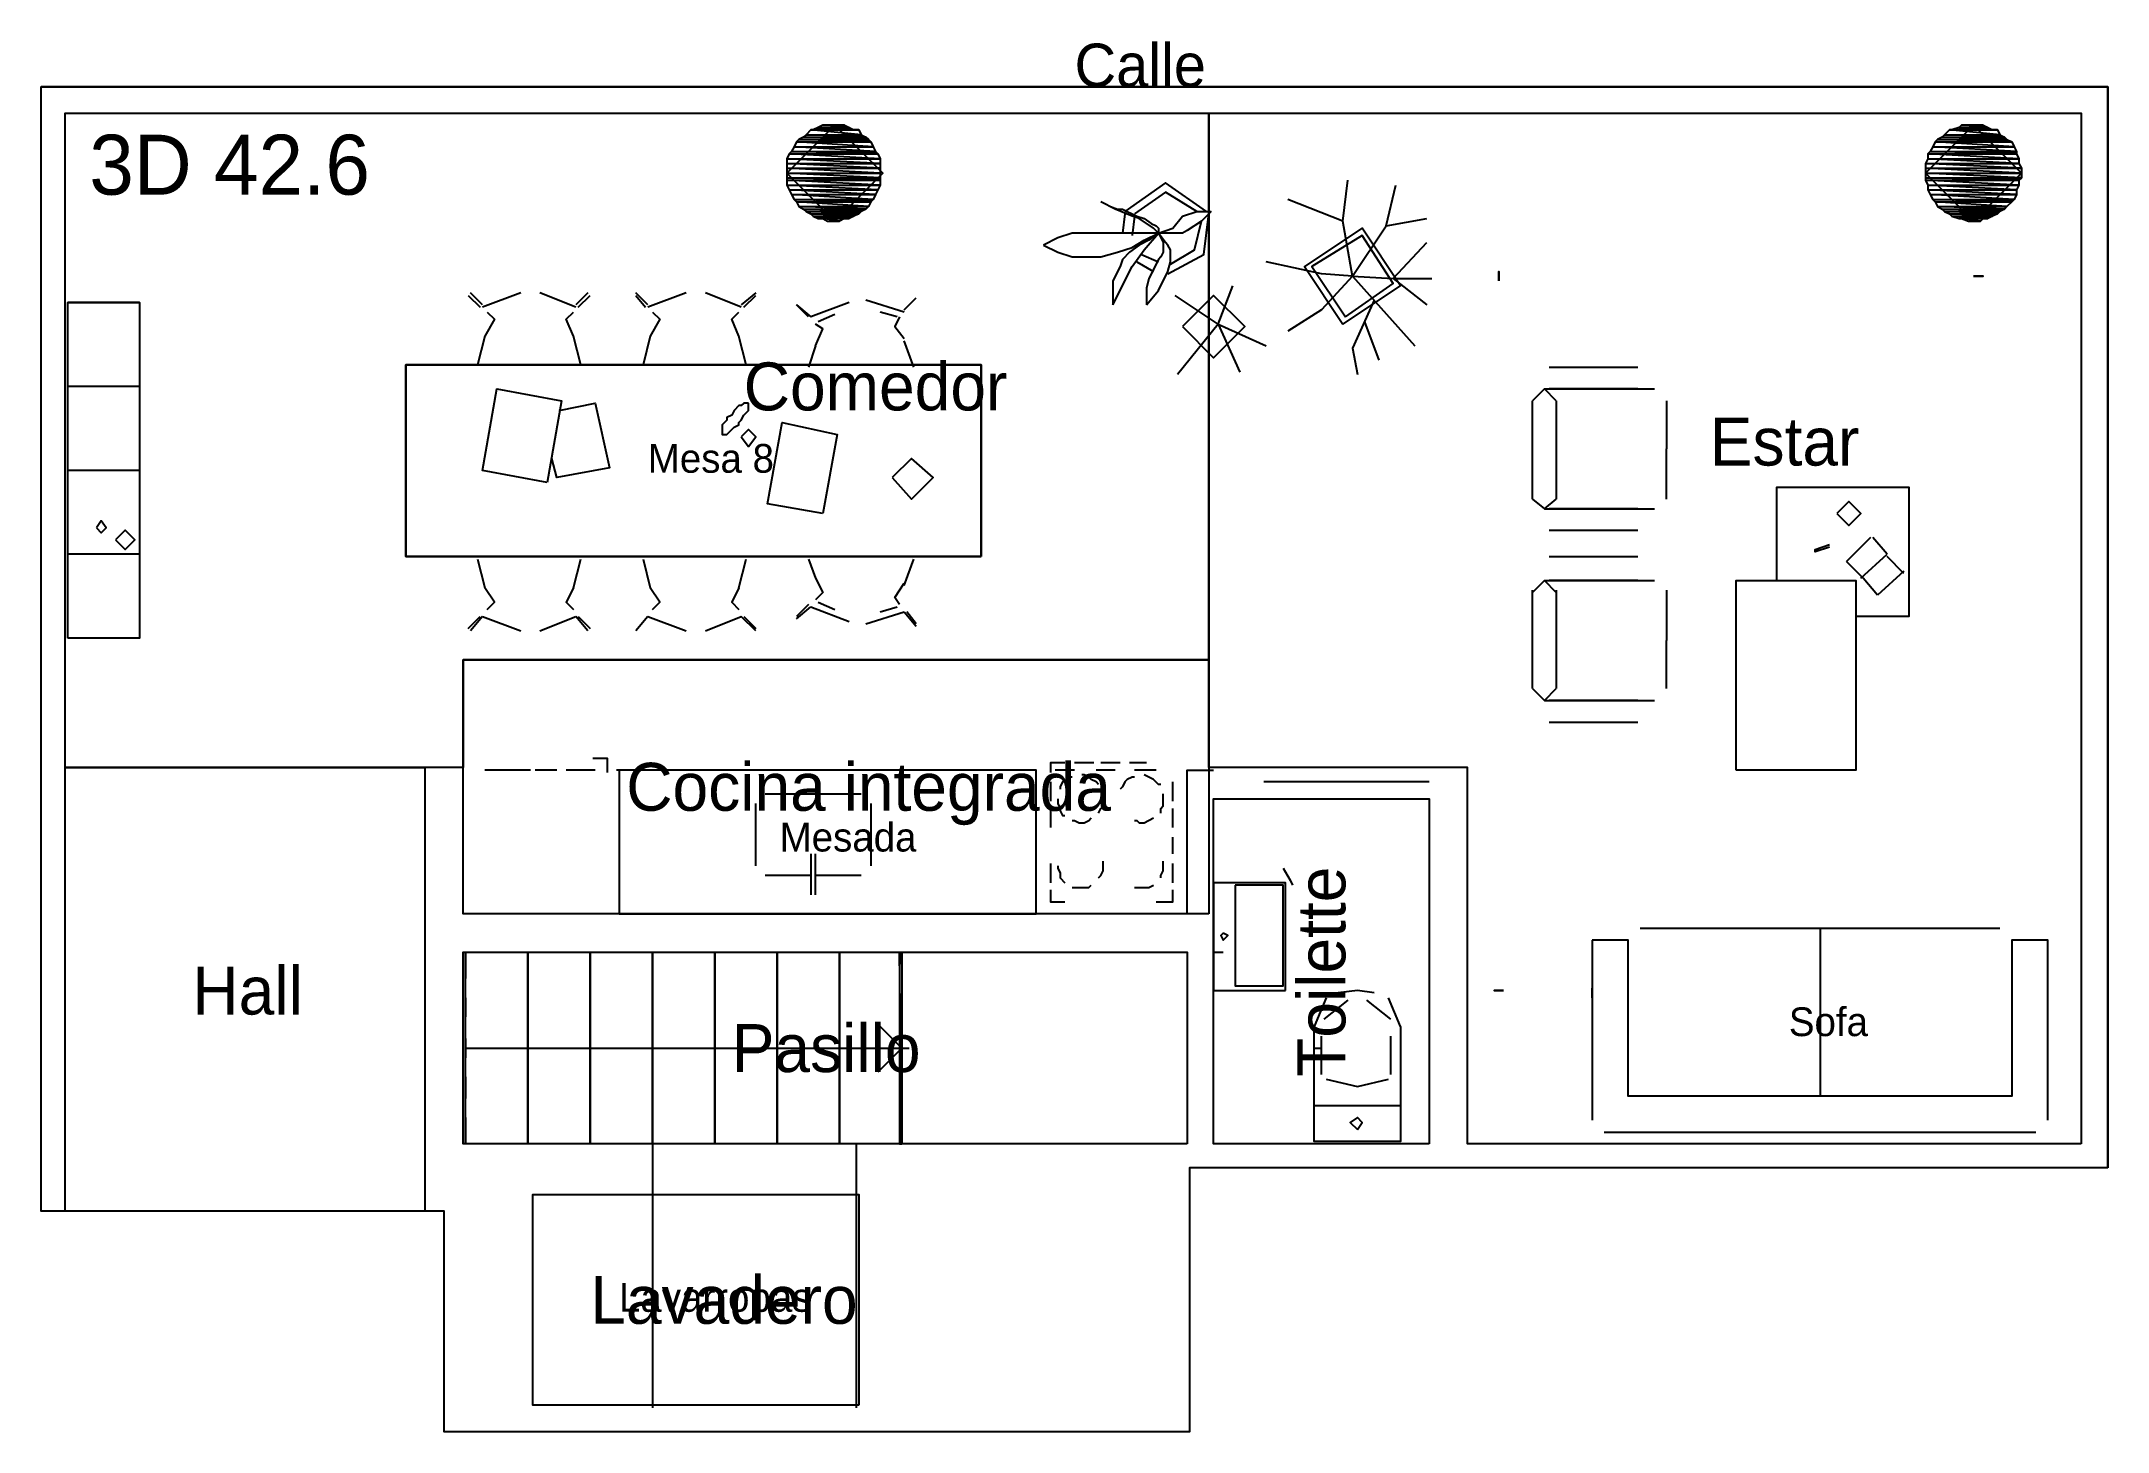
# Model space of a CAD drawing. Header units: metres. Extents: x 0 to 102, y 0 to 7.
# Drawn here: x 0 to 8.62, y 0 to 5.8 of the extents above; entities that cross this region are included whole.
import ezdxf

# ---------------------------------------------------------------- set-up
doc = ezdxf.new("R2010")
doc.units = ezdxf.units.M
for name, color, linetype in [('Trazo_Entrada', 1, 'Continuous'), ('Trazo_Equipamiento', 8, 'Continuous'), ('Trazo_Estancias', 3, 'Continuous'), ('Trazo_Fachada', 30, 'Continuous'), ('Trazo_Puertas', 1, 'Continuous'), ('Trazo_Unidad', 7, 'Continuous'), ('Trazo_Ventanas', 5, 'Continuous')]:
    doc.layers.add(name, color=color, linetype=linetype)

msp = doc.modelspace()

# ---------------------------------------------------------------- texts
at = {"layer": 'Trazo_Equipamiento', "color": 8}
for s, p in [('Mesa 8', (2.53, 4)), ('Mesada', (3.08, 2.42)), ('Sofa', (7.29, 1.65)), ('Lavarropas', (2.41, 0.5))]:
    msp.add_text(s, height=0.12, dxfattribs=at).set_placement(p)
at = {"layer": 'Trazo_Estancias', "color": 40}
msp.add_text('Comedor', height=0.2, dxfattribs=at).set_placement((2.93, 4.26))
at = {"layer": 'Trazo_Estancias', "color": 2}
msp.add_text('Estar', height=0.2, dxfattribs=at).set_placement((6.96, 4.03))
at = {"layer": 'Trazo_Estancias', "color": 30}
msp.add_text('Cocina integrada', height=0.2, dxfattribs=at).set_placement((2.44, 2.59))
at = {"layer": 'Trazo_Estancias', "color": 4}
msp.add_text('Toilette', height=0.2, rotation=90, dxfattribs=at).set_placement((5.44, 1.48))
at = {"layer": 'Trazo_Estancias', "color": 8}
for s, p in [('Hall', (0.63, 1.74)), ('Pasillo', (2.88, 1.5))]:
    msp.add_text(s, height=0.2, dxfattribs=at).set_placement(p)
at = {"layer": 'Trazo_Estancias', "color": 6}
msp.add_text('Lavadero', height=0.2, dxfattribs=at).set_placement((2.29, 0.45))
at = {"layer": 'Trazo_Fachada'}
msp.add_text('Calle', height=0.18, dxfattribs=at).set_placement((4.31, 5.61))
at = {"layer": 'Trazo_Unidad'}
msp.add_text('3D 42.6', height=0.25, dxfattribs=at).set_placement((0.2, 5.16))

# ---------------------------------------------------------------- linework, layer by layer
at = {"layer": 'Trazo_Entrada'}
msp.add_line((1.59, 0.92), (0.1, 0.92), dxfattribs=at)
at = {"layer": 'Trazo_Equipamiento', "color": 9}
for p, q in [((5.43, 5.05), (5.45, 5.22)), ((4.52, 5.08), (4.51, 5)), ((4.56, 5.07), (4.55, 4.99)), ((5.61, 5.03), (5.78, 5.06)), ((4.57, 4.88), (4.64, 4.84)), ((4.59, 4.91), (4.66, 4.88)), ((1.84, 4.7), (1.79, 4.75)), ((2, 4.75), (1.84, 4.69)), ((2.23, 4.69), (2.08, 4.75)), ((2.28, 4.75), (2.23, 4.7)), ((2.53, 4.7), (2.48, 4.75)), ((2.69, 4.75), (2.53, 4.69)), ((2.92, 4.69), (2.77, 4.75)), ((2.98, 4.75), (2.92, 4.7)), ((4.91, 4.62), (4.97, 4.78)), ((5.47, 4.82), (5.73, 4.53)), ((5.64, 4.81), (5.78, 4.7)), ((5.64, 4.81), (5.8, 4.81)), ((0.41, 4.71), (0.11, 4.71)), ((1.78, 4.74), (1.83, 4.69)), ((2.24, 4.69), (2.29, 4.74)), ((2.48, 4.74), (2.52, 4.69)), ((2.93, 4.69), (2.98, 4.74)), ((3.2, 4.65), (3.15, 4.7)), ((3.15, 4.7), (3.21, 4.65)), ((3.37, 4.71), (3.21, 4.65)), ((3.31, 4.66), (3.24, 4.63)), ((3.6, 4.67), (3.44, 4.72)), ((3.57, 4.65), (3.5, 4.67)), ((3.6, 4.68), (3.65, 4.73)), ((4.91, 4.62), (4.73, 4.74)), ((1.85, 4.57), (1.82, 4.45)), ((2.25, 4.45), (2.22, 4.57)), ((2.54, 4.57), (2.51, 4.45)), ((2.94, 4.45), (2.91, 4.57)), ((4.91, 4.62), (4.74, 4.41)), ((4.91, 4.62), (5, 4.42)), ((4.91, 4.62), (5.11, 4.53)), ((5.52, 4.63), (5.58, 4.47)), ((3.23, 4.53), (3.2, 4.44)), ((3.64, 4.44), (3.6, 4.55)), ((1.52, 3.65), (1.52, 4.45)), ((1.52, 4.45), (3.92, 4.45)), ((3.92, 4.45), (3.92, 3.65)), ((6.29, 4.44), (6.66, 4.44)), ((0.41, 4.36), (0.11, 4.36)), ((6.27, 4.35), (6.73, 4.35)), ((6.66, 4.35), (6.29, 4.35)), ((6.78, 4.3), (6.78, 4.1)), ((6.78, 3.89), (6.78, 4.1)), ((0.41, 4.01), (0.11, 4.01)), ((6.27, 3.85), (6.73, 3.85)), ((6.66, 3.85), (6.29, 3.85)), ((6.29, 3.76), (6.66, 3.76)), ((7.63, 3.73), (7.53, 3.63)), ((7.7, 3.66), (7.64, 3.73)), ((0.41, 3.66), (0.11, 3.66)), ((3.92, 3.65), (1.52, 3.65)), ((1.82, 3.64), (1.85, 3.52)), ((2.22, 3.52), (2.25, 3.64)), ((2.51, 3.64), (2.54, 3.52)), ((2.91, 3.52), (2.94, 3.64)), ((3.2, 3.64), (3.23, 3.56)), ((3.6, 3.53), (3.64, 3.64)), ((6.29, 3.65), (6.66, 3.65)), ((7.6, 3.56), (7.53, 3.63)), ((7.59, 3.56), (7.7, 3.66)), ((7.59, 3.56), (7.7, 3.66)), ((7.77, 3.58), (7.7, 3.65)), ((6.27, 3.55), (6.73, 3.55)), ((6.66, 3.55), (6.29, 3.55)), ((7.66, 3.49), (7.6, 3.56)), ((7.77, 3.59), (7.66, 3.49)), ((3.2, 3.45), (3.15, 3.4)), ((3.24, 3.46), (3.31, 3.43)), ((6.78, 3.51), (6.78, 3.3)), ((1.78, 3.35), (1.83, 3.4)), ((1.84, 3.4), (1.79, 3.34)), ((1.84, 3.4), (2, 3.34)), ((2.08, 3.34), (2.23, 3.4)), ((2.28, 3.34), (2.23, 3.4)), ((2.24, 3.4), (2.29, 3.35)), ((2.53, 3.4), (2.48, 3.34)), ((2.53, 3.4), (2.69, 3.34)), ((2.77, 3.34), (2.92, 3.4)), ((2.98, 3.34), (2.92, 3.4)), ((2.93, 3.4), (2.98, 3.35)), ((3.15, 3.39), (3.21, 3.44)), ((3.21, 3.44), (3.37, 3.38)), ((3.44, 3.37), (3.6, 3.42)), ((3.5, 3.42), (3.57, 3.44)), ((3.6, 3.42), (3.65, 3.36)), ((3.65, 3.37), (3.61, 3.42)), ((0.41, 3.31), (0.11, 3.31)), ((6.78, 3.1), (6.78, 3.3)), ((6.27, 3.05), (6.73, 3.05)), ((6.66, 3.05), (6.29, 3.05)), ((6.29, 2.96), (6.66, 2.96)), ((6.67, 2.1), (8.17, 2.1)), ((7.42, 2.1), (7.42, 1.4)), ((6.47, 2.05), (6.47, 1.3)), ((6.52, 1.25), (8.32, 1.25))]:
    msp.add_line(p, q, dxfattribs=at)
at = {"layer": 'Trazo_Equipamiento', "color": 8}
for p, q in [((1.93, 2.76), (1.85, 2.76)), ((1.98, 2.76), (1.9, 2.76)), ((2.04, 2.76), (1.97, 2.76)), ((2.15, 2.76), (2.06, 2.76)), ((2.15, 2.76), (2.08, 2.76)), ((2.27, 2.76), (2.19, 2.76)), ((2.31, 2.76), (2.23, 2.76)), ((2.48, 2.76), (2.4, 2.76)), ((2.65, 2.76), (2.56, 2.76)), ((2.81, 2.76), (2.73, 2.76)), ((2.98, 2.76), (2.9, 2.76)), ((3.15, 2.76), (3.06, 2.76)), ((3.31, 2.76), (3.23, 2.76)), ((3.48, 2.76), (3.4, 2.76)), ((3.65, 2.76), (3.56, 2.76)), ((3.81, 2.76), (3.73, 2.76)), ((3.98, 2.76), (3.9, 2.76)), ((4.15, 2.76), (4.06, 2.76)), ((4.31, 2.76), (4.23, 2.76)), ((4.39, 2.79), (4.31, 2.79)), ((4.48, 2.76), (4.4, 2.76)), ((4.5, 2.79), (4.42, 2.79)), ((4.61, 2.79), (4.54, 2.79)), ((4.65, 2.76), (4.56, 2.76)), ((4.21, 2.71), (4.21, 2.63)), ((4.21, 2.71), (4.21, 2.63)), ((4.72, 2.63), (4.72, 2.71)), ((2.98, 2.36), (2.98, 2.62)), ((3.02, 2.66), (3.42, 2.66)), ((3.46, 2.62), (3.46, 2.36)), ((4.21, 2.6), (4.21, 2.52)), ((4.21, 2.6), (4.21, 2.52)), ((4.72, 2.52), (4.72, 2.6)), ((4.72, 2.41), (4.72, 2.48)), ((3.21, 2.41), (3.21, 2.24)), ((3.23, 2.24), (3.23, 2.41)), ((4.21, 2.37), (4.21, 2.29)), ((4.21, 2.37), (4.21, 2.29)), ((4.72, 2.29), (4.72, 2.37)), ((3.21, 2.32), (3.02, 2.32)), ((3.42, 2.32), (3.23, 2.32)), ((1.77, 2), (1.77, 1.89)), ((5.49, 1.84), (5.41, 1.83)), ((5.56, 1.83), (5.49, 1.84)), ((1.77, 1.81), (1.77, 1.73)), ((5.36, 1.81), (5.31, 1.69)), ((5.45, 1.8), (5.35, 1.72)), ((5.63, 1.72), (5.53, 1.8)), ((5.67, 1.69), (5.62, 1.81)), ((1.77, 1.64), (1.77, 1.56)), ((5.34, 1.49), (5.34, 1.65)), ((5.63, 1.49), (5.63, 1.65)), ((1.77, 1.48), (1.77, 1.39)), ((5.36, 1.47), (5.49, 1.44)), ((5.49, 1.44), (5.62, 1.47)), ((1.77, 1.31), (1.77, 1.2)), ((5.31, 1.36), (5.67, 1.36)), ((2.55, 1.2), (2.55, 0.1)), ((3.4, 0.1), (3.4, 1.2))]:
    msp.add_line(p, q, dxfattribs=at)
for points in [[(3.11, 5.25), (3.31, 5.05), (3.51, 5.25), (3.31, 5.45)], [(3.11, 5.25), (3.31, 5.05), (3.51, 5.25), (3.31, 5.45)], [(3.22, 5.43), (3.39, 5.43), (3.24, 5.44)], [(3.22, 5.43), (3.39, 5.43), (3.24, 5.44)], [(3.24, 5.44), (3.37, 5.44), (3.26, 5.45)], [(3.24, 5.44), (3.37, 5.44), (3.26, 5.45)], [(3.39, 5.43), (3.24, 5.44), (3.37, 5.44)], [(3.39, 5.43), (3.24, 5.44), (3.37, 5.44)], [(3.37, 5.44), (3.26, 5.45), (3.35, 5.45)], [(3.26, 5.45), (3.35, 5.45), (3.28, 5.45)], [(3.37, 5.44), (3.26, 5.45), (3.35, 5.45)], [(3.26, 5.45), (3.35, 5.45), (3.28, 5.45)], [(3.35, 5.45), (3.28, 5.45), (3.33, 5.45)], [(3.35, 5.45), (3.28, 5.45), (3.33, 5.45)], [(7.86, 5.25), (8.06, 5.05), (8.26, 5.25), (8.06, 5.45)], [(7.86, 5.25), (8.06, 5.05), (8.26, 5.25), (8.06, 5.45)], [(7.97, 5.43), (8.14, 5.43), (8, 5.44)], [(7.97, 5.43), (8.14, 5.43), (8, 5.44)], [(8, 5.44), (8.12, 5.44), (8.01, 5.45)], [(8, 5.44), (8.12, 5.44), (8.01, 5.45)], [(8.14, 5.43), (8, 5.44), (8.12, 5.44)], [(8.14, 5.43), (8, 5.44), (8.12, 5.44)], [(8.12, 5.44), (8.01, 5.45), (8.1, 5.45)], [(8.01, 5.45), (8.1, 5.45), (8.04, 5.45)], [(8.12, 5.44), (8.01, 5.45), (8.1, 5.45)], [(8.01, 5.45), (8.1, 5.45), (8.04, 5.45)], [(8.1, 5.45), (8.04, 5.45), (8.09, 5.45)], [(8.1, 5.45), (8.04, 5.45), (8.09, 5.45)], [(3.13, 5.34), (3.48, 5.34), (3.14, 5.36)], [(3.13, 5.34), (3.48, 5.34), (3.14, 5.36)], [(3.14, 5.36), (3.47, 5.36), (3.15, 5.38)], [(3.14, 5.36), (3.47, 5.36), (3.15, 5.38)], [(3.48, 5.34), (3.14, 5.36), (3.47, 5.36)], [(3.48, 5.34), (3.14, 5.36), (3.47, 5.36)], [(3.15, 5.38), (3.46, 5.38), (3.16, 5.39)], [(3.15, 5.38), (3.46, 5.38), (3.16, 5.39)], [(3.47, 5.36), (3.15, 5.38), (3.46, 5.38)], [(3.47, 5.36), (3.15, 5.38), (3.46, 5.38)], [(3.16, 5.39), (3.45, 5.39), (3.18, 5.4)], [(3.16, 5.39), (3.45, 5.39), (3.18, 5.4)], [(3.46, 5.38), (3.16, 5.39), (3.45, 5.39)], [(3.46, 5.38), (3.16, 5.39), (3.45, 5.39)], [(3.18, 5.4), (3.44, 5.4), (3.19, 5.41)], [(3.18, 5.4), (3.44, 5.4), (3.19, 5.41)], [(3.45, 5.39), (3.18, 5.4), (3.44, 5.4)], [(3.45, 5.39), (3.18, 5.4), (3.44, 5.4)], [(3.19, 5.41), (3.42, 5.41), (3.21, 5.43)], [(3.19, 5.41), (3.42, 5.41), (3.21, 5.43)], [(3.44, 5.4), (3.19, 5.41), (3.42, 5.41)], [(3.44, 5.4), (3.19, 5.41), (3.42, 5.41)], [(3.42, 5.41), (3.21, 5.43), (3.41, 5.43)], [(3.21, 5.43), (3.41, 5.43), (3.22, 5.43)], [(3.42, 5.41), (3.21, 5.43), (3.41, 5.43)], [(3.21, 5.43), (3.41, 5.43), (3.22, 5.43)], [(3.41, 5.43), (3.22, 5.43), (3.39, 5.43)], [(3.41, 5.43), (3.22, 5.43), (3.39, 5.43)], [(7.88, 5.34), (8.24, 5.34), (7.89, 5.36)], [(7.88, 5.34), (8.24, 5.34), (7.89, 5.36)], [(7.89, 5.36), (8.23, 5.36), (7.9, 5.38)], [(7.89, 5.36), (8.23, 5.36), (7.9, 5.38)], [(8.24, 5.34), (7.89, 5.36), (8.23, 5.36)], [(8.24, 5.34), (7.89, 5.36), (8.23, 5.36)], [(7.9, 5.38), (8.22, 5.38), (7.91, 5.39)], [(7.9, 5.38), (8.22, 5.38), (7.91, 5.39)], [(8.23, 5.36), (7.9, 5.38), (8.22, 5.38)], [(8.23, 5.36), (7.9, 5.38), (8.22, 5.38)], [(7.91, 5.39), (8.2, 5.39), (7.93, 5.4)], [(7.91, 5.39), (8.2, 5.39), (7.93, 5.4)], [(8.22, 5.38), (7.91, 5.39), (8.2, 5.39)], [(8.22, 5.38), (7.91, 5.39), (8.2, 5.39)], [(7.93, 5.4), (8.19, 5.4), (7.94, 5.41)], [(7.93, 5.4), (8.19, 5.4), (7.94, 5.41)], [(8.2, 5.39), (7.93, 5.4), (8.19, 5.4)], [(8.2, 5.39), (7.93, 5.4), (8.19, 5.4)], [(7.94, 5.41), (8.17, 5.41), (7.96, 5.43)], [(7.94, 5.41), (8.17, 5.41), (7.96, 5.43)], [(8.19, 5.4), (7.94, 5.41), (8.17, 5.41)], [(8.19, 5.4), (7.94, 5.41), (8.17, 5.41)], [(8.17, 5.41), (7.96, 5.43), (8.16, 5.43)], [(7.96, 5.43), (8.16, 5.43), (7.97, 5.43)], [(8.17, 5.41), (7.96, 5.43), (8.16, 5.43)], [(7.96, 5.43), (8.16, 5.43), (7.97, 5.43)], [(8.16, 5.43), (7.97, 5.43), (8.14, 5.43)], [(8.16, 5.43), (7.97, 5.43), (8.14, 5.43)], [(3.11, 5.31), (3.5, 5.31), (3.12, 5.33)], [(3.11, 5.31), (3.5, 5.31), (3.12, 5.33)], [(3.11, 5.29), (3.5, 5.29), (3.11, 5.31)], [(3.5, 5.29), (3.11, 5.31), (3.5, 5.31)], [(3.11, 5.29), (3.5, 5.29), (3.11, 5.31)], [(3.5, 5.29), (3.11, 5.31), (3.5, 5.31)], [(3.11, 5.27), (3.5, 5.27), (3.11, 5.29)], [(3.5, 5.27), (3.11, 5.29), (3.5, 5.29)], [(3.11, 5.27), (3.5, 5.27), (3.11, 5.29)], [(3.5, 5.27), (3.11, 5.29), (3.5, 5.29)], [(3.11, 5.25), (3.5, 5.25), (3.11, 5.27)], [(3.5, 5.25), (3.11, 5.27), (3.5, 5.27)], [(3.11, 5.25), (3.5, 5.25), (3.11, 5.27)], [(3.5, 5.25), (3.11, 5.27), (3.5, 5.27)], [(3.12, 5.33), (3.49, 5.33), (3.13, 5.34)], [(3.12, 5.33), (3.49, 5.33), (3.13, 5.34)], [(3.5, 5.31), (3.12, 5.33), (3.49, 5.33)], [(3.5, 5.31), (3.12, 5.33), (3.49, 5.33)], [(3.49, 5.33), (3.13, 5.34), (3.48, 5.34)], [(3.49, 5.33), (3.13, 5.34), (3.48, 5.34)], [(7.86, 5.29), (8.25, 5.29), (7.87, 5.31)], [(7.86, 5.29), (8.25, 5.29), (7.87, 5.31)], [(7.86, 5.27), (8.26, 5.27), (7.86, 5.29)], [(8.26, 5.27), (7.86, 5.29), (8.25, 5.29)], [(7.86, 5.27), (8.26, 5.27), (7.86, 5.29)], [(8.26, 5.27), (7.86, 5.29), (8.25, 5.29)], [(7.86, 5.25), (8.26, 5.25), (7.86, 5.27)], [(8.26, 5.25), (7.86, 5.27), (8.26, 5.27)], [(7.86, 5.25), (8.26, 5.25), (7.86, 5.27)], [(8.26, 5.25), (7.86, 5.27), (8.26, 5.27)], [(7.87, 5.33), (8.24, 5.33), (7.88, 5.34)], [(7.87, 5.33), (8.24, 5.33), (7.88, 5.34)], [(7.87, 5.31), (8.25, 5.31), (7.87, 5.33)], [(8.25, 5.31), (7.87, 5.33), (8.24, 5.33)], [(7.87, 5.31), (8.25, 5.31), (7.87, 5.33)], [(8.25, 5.31), (7.87, 5.33), (8.24, 5.33)], [(8.25, 5.29), (7.87, 5.31), (8.25, 5.31)], [(8.25, 5.29), (7.87, 5.31), (8.25, 5.31)], [(8.24, 5.33), (7.88, 5.34), (8.24, 5.34)], [(8.24, 5.33), (7.88, 5.34), (8.24, 5.34)], [(3.11, 5.23), (3.5, 5.23), (3.11, 5.25)], [(3.5, 5.23), (3.11, 5.25), (3.5, 5.25)], [(3.11, 5.23), (3.5, 5.23), (3.11, 5.25)], [(3.5, 5.23), (3.11, 5.25), (3.5, 5.25)], [(3.11, 5.22), (3.5, 5.22), (3.11, 5.23)], [(3.5, 5.22), (3.11, 5.23), (3.5, 5.23)], [(3.11, 5.22), (3.5, 5.22), (3.11, 5.23)], [(3.5, 5.22), (3.11, 5.23), (3.5, 5.23)], [(3.11, 5.2), (3.5, 5.2), (3.11, 5.22)], [(3.5, 5.2), (3.11, 5.22), (3.5, 5.22)], [(3.11, 5.2), (3.5, 5.2), (3.11, 5.22)], [(3.5, 5.2), (3.11, 5.22), (3.5, 5.22)], [(3.12, 5.18), (3.49, 5.18), (3.11, 5.2)], [(3.49, 5.18), (3.11, 5.2), (3.5, 5.2)], [(3.12, 5.18), (3.49, 5.18), (3.11, 5.2)], [(3.49, 5.18), (3.11, 5.2), (3.5, 5.2)], [(3.13, 5.16), (3.48, 5.16), (3.12, 5.18)], [(3.48, 5.16), (3.12, 5.18), (3.49, 5.18)], [(3.13, 5.16), (3.48, 5.16), (3.12, 5.18)], [(3.48, 5.16), (3.12, 5.18), (3.49, 5.18)], [(7.86, 5.23), (8.26, 5.23), (7.86, 5.25)], [(8.26, 5.23), (7.86, 5.25), (8.26, 5.25)], [(7.86, 5.23), (8.26, 5.23), (7.86, 5.25)], [(8.26, 5.23), (7.86, 5.25), (8.26, 5.25)], [(7.86, 5.22), (8.25, 5.22), (7.86, 5.23)], [(8.25, 5.22), (7.86, 5.23), (8.26, 5.23)], [(7.86, 5.22), (8.25, 5.22), (7.86, 5.23)], [(8.25, 5.22), (7.86, 5.23), (8.26, 5.23)], [(7.87, 5.2), (8.25, 5.2), (7.86, 5.22)], [(8.25, 5.2), (7.86, 5.22), (8.25, 5.22)], [(7.87, 5.2), (8.25, 5.2), (7.86, 5.22)], [(8.25, 5.2), (7.86, 5.22), (8.25, 5.22)], [(7.87, 5.18), (8.24, 5.18), (7.87, 5.2)], [(8.24, 5.18), (7.87, 5.2), (8.25, 5.2)], [(7.87, 5.18), (8.24, 5.18), (7.87, 5.2)], [(8.24, 5.18), (7.87, 5.2), (8.25, 5.2)], [(7.88, 5.16), (8.24, 5.16), (7.87, 5.18)], [(8.24, 5.16), (7.87, 5.18), (8.24, 5.18)], [(7.88, 5.16), (8.24, 5.16), (7.87, 5.18)], [(8.24, 5.16), (7.87, 5.18), (8.24, 5.18)], [(3.14, 5.14), (3.47, 5.14), (3.13, 5.16)], [(3.47, 5.14), (3.13, 5.16), (3.48, 5.16)], [(3.14, 5.14), (3.47, 5.14), (3.13, 5.16)], [(3.47, 5.14), (3.13, 5.16), (3.48, 5.16)], [(3.15, 5.13), (3.46, 5.13), (3.14, 5.14)], [(3.46, 5.13), (3.14, 5.14), (3.47, 5.14)], [(3.15, 5.13), (3.46, 5.13), (3.14, 5.14)], [(3.46, 5.13), (3.14, 5.14), (3.47, 5.14)], [(3.16, 5.11), (3.45, 5.11), (3.15, 5.13)], [(3.45, 5.11), (3.15, 5.13), (3.46, 5.13)], [(3.16, 5.11), (3.45, 5.11), (3.15, 5.13)], [(3.45, 5.11), (3.15, 5.13), (3.46, 5.13)], [(3.18, 5.1), (3.44, 5.1), (3.16, 5.11)], [(3.44, 5.1), (3.16, 5.11), (3.45, 5.11)], [(3.18, 5.1), (3.44, 5.1), (3.16, 5.11)], [(3.44, 5.1), (3.16, 5.11), (3.45, 5.11)], [(3.19, 5.09), (3.42, 5.09), (3.18, 5.1)], [(3.42, 5.09), (3.18, 5.1), (3.44, 5.1)], [(3.19, 5.09), (3.42, 5.09), (3.18, 5.1)], [(3.42, 5.09), (3.18, 5.1), (3.44, 5.1)], [(3.21, 5.08), (3.41, 5.08), (3.19, 5.09)], [(3.41, 5.08), (3.19, 5.09), (3.42, 5.09)], [(3.21, 5.08), (3.41, 5.08), (3.19, 5.09)], [(3.41, 5.08), (3.19, 5.09), (3.42, 5.09)], [(7.89, 5.14), (8.23, 5.14), (7.88, 5.16)], [(8.23, 5.14), (7.88, 5.16), (8.24, 5.16)], [(7.89, 5.14), (8.23, 5.14), (7.88, 5.16)], [(8.23, 5.14), (7.88, 5.16), (8.24, 5.16)], [(7.9, 5.13), (8.22, 5.13), (7.89, 5.14)], [(8.22, 5.13), (7.89, 5.14), (8.23, 5.14)], [(7.9, 5.13), (8.22, 5.13), (7.89, 5.14)], [(8.22, 5.13), (7.89, 5.14), (8.23, 5.14)], [(7.91, 5.11), (8.2, 5.11), (7.9, 5.13)], [(8.2, 5.11), (7.9, 5.13), (8.22, 5.13)], [(7.91, 5.11), (8.2, 5.11), (7.9, 5.13)], [(8.2, 5.11), (7.9, 5.13), (8.22, 5.13)], [(7.93, 5.1), (8.19, 5.1), (7.91, 5.11)], [(8.19, 5.1), (7.91, 5.11), (8.2, 5.11)], [(7.93, 5.1), (8.19, 5.1), (7.91, 5.11)], [(8.19, 5.1), (7.91, 5.11), (8.2, 5.11)], [(7.94, 5.09), (8.17, 5.09), (7.93, 5.1)], [(8.17, 5.09), (7.93, 5.1), (8.19, 5.1)], [(7.94, 5.09), (8.17, 5.09), (7.93, 5.1)], [(8.17, 5.09), (7.93, 5.1), (8.19, 5.1)], [(7.96, 5.08), (8.16, 5.08), (7.94, 5.09)], [(8.16, 5.08), (7.94, 5.09), (8.17, 5.09)], [(7.96, 5.08), (8.16, 5.08), (7.94, 5.09)], [(8.16, 5.08), (7.94, 5.09), (8.17, 5.09)], [(3.22, 5.07), (3.39, 5.07), (3.21, 5.08)], [(3.39, 5.07), (3.21, 5.08), (3.41, 5.08)], [(3.22, 5.07), (3.39, 5.07), (3.21, 5.08)], [(3.39, 5.07), (3.21, 5.08), (3.41, 5.08)], [(3.24, 5.06), (3.37, 5.06), (3.22, 5.07)], [(3.37, 5.06), (3.22, 5.07), (3.39, 5.07)], [(3.24, 5.06), (3.37, 5.06), (3.22, 5.07)], [(3.37, 5.06), (3.22, 5.07), (3.39, 5.07)], [(3.26, 5.06), (3.35, 5.06), (3.24, 5.06)], [(3.35, 5.06), (3.24, 5.06), (3.37, 5.06)], [(3.26, 5.06), (3.35, 5.06), (3.24, 5.06)], [(3.35, 5.06), (3.24, 5.06), (3.37, 5.06)], [(3.28, 5.05), (3.33, 5.05), (3.26, 5.06)], [(3.33, 5.05), (3.26, 5.06), (3.35, 5.06)], [(3.28, 5.05), (3.33, 5.05), (3.26, 5.06)], [(3.33, 5.05), (3.26, 5.06), (3.35, 5.06)], [(7.97, 5.07), (8.14, 5.07), (7.96, 5.08)], [(8.14, 5.07), (7.96, 5.08), (8.16, 5.08)], [(7.97, 5.07), (8.14, 5.07), (7.96, 5.08)], [(8.14, 5.07), (7.96, 5.08), (8.16, 5.08)], [(8, 5.06), (8.12, 5.06), (7.97, 5.07)], [(8.12, 5.06), (7.97, 5.07), (8.14, 5.07)], [(8, 5.06), (8.12, 5.06), (7.97, 5.07)], [(8.12, 5.06), (7.97, 5.07), (8.14, 5.07)], [(8.01, 5.06), (8.1, 5.06), (8, 5.06)], [(8.1, 5.06), (8, 5.06), (8.12, 5.06)], [(8.01, 5.06), (8.1, 5.06), (8, 5.06)], [(8.1, 5.06), (8, 5.06), (8.12, 5.06)], [(8.04, 5.05), (8.09, 5.05), (8.01, 5.06)], [(8.09, 5.05), (8.01, 5.06), (8.1, 5.06)], [(8.04, 5.05), (8.09, 5.05), (8.01, 5.06)], [(8.09, 5.05), (8.01, 5.06), (8.1, 5.06)], [(2.41, 2.76), (2.41, 2.16), (4.15, 2.16), (4.15, 2.76)], [(5.19, 1.84), (5.19, 2.29), (4.89, 2.29), (4.89, 1.84)], [(4.98, 2.28), (4.98, 1.86), (5.18, 1.86), (5.18, 2.28)], [(4.93, 2.08), (4.92, 2.07), (4.93, 2.05), (4.95, 2.07)], [(2.03, 2), (2.03, 1.2), (1.77, 1.2), (1.77, 2)], [(2.29, 2), (2.29, 1.2), (2.03, 1.2), (2.03, 2)], [(2.55, 2), (2.55, 1.2), (2.29, 1.2), (2.29, 2)], [(2.81, 2), (2.81, 1.2), (2.55, 1.2), (2.55, 2)], [(3.07, 2), (3.07, 1.2), (2.81, 1.2), (2.81, 2)], [(3.33, 2), (3.33, 1.2), (3.07, 1.2), (3.07, 2)], [(3.59, 2), (3.59, 1.2), (3.33, 1.2), (3.33, 2)], [(3.58, 1.2), (3.59, 1.2), (3.58, 2)], [(3.59, 1.2), (3.58, 2), (3.59, 2)], [(5.49, 1.26), (5.51, 1.29), (5.49, 1.31), (5.46, 1.29)]]:
    msp.add_lwpolyline(points, close=True, dxfattribs=at)
at = {"layer": 'Trazo_Equipamiento', "color": 9}
for points in [[(4.86, 5.09), (4.69, 5.21), (4.52, 5.09)], [(5.47, 4.82), (5.61, 5.03), (5.65, 5.2)], [(4.66, 5), (4.64, 5.02), (4.58, 5.06), (4.55, 5.07), (4.48, 5.1), (4.42, 5.13)], [(4.46, 5.11), (4.49, 5.1), (4.51, 5.1), (4.57, 5.07), (4.6, 5.06), (4.63, 5.04), (4.65, 5.03), (4.66, 5.02), (4.66, 5)], [(4.82, 5.09), (4.69, 5.17), (4.56, 5.08)], [(4.66, 5), (4.72, 5.02), (4.76, 5.07), (4.82, 5.09), (4.88, 5.09)], [(4.88, 5.09), (4.84, 5.05), (4.78, 5.01), (4.76, 5), (4.66, 5)], [(5.47, 4.82), (5.43, 5.05), (5.2, 5.14)], [(4.66, 5), (4.3, 5), (4.24, 4.98), (4.18, 4.95)], [(4.18, 4.95), (4.24, 4.92), (4.3, 4.9), (4.42, 4.9), (4.49, 4.92), (4.55, 4.94), (4.6, 4.97), (4.66, 5)], [(4.66, 5), (4.62, 4.97), (4.58, 4.95), (4.54, 4.92), (4.51, 4.89), (4.5, 4.86), (4.47, 4.8), (4.47, 4.7)], [(4.47, 4.7), (4.55, 4.86), (4.6, 4.93), (4.66, 5)], [(4.66, 5), (4.68, 4.96), (4.68, 4.92), (4.67, 4.9), (4.66, 4.89), (4.62, 4.81), (4.61, 4.77), (4.61, 4.7)], [(4.61, 4.7), (4.66, 4.76), (4.7, 4.84), (4.71, 4.88), (4.71, 4.93), (4.7, 4.95), (4.69, 4.96), (4.66, 5)], [(4.7, 4.83), (4.85, 4.91), (4.87, 5.08)], [(4.71, 4.87), (4.81, 4.93), (4.84, 5.05)], [(5.47, 4.82), (5.64, 4.81), (5.78, 4.96)], [(5.47, 4.82), (5.34, 4.83), (5.11, 4.88)], [(5.47, 4.82), (5.34, 4.68), (5.2, 4.59)], [(1.86, 4.67), (1.89, 4.64), (1.85, 4.57)], [(2.22, 4.57), (2.19, 4.64), (2.22, 4.67)], [(2.55, 4.67), (2.58, 4.64), (2.54, 4.57)], [(2.91, 4.57), (2.88, 4.64), (2.91, 4.67)], [(5.56, 4.72), (5.47, 4.52), (5.49, 4.41)], [(3.23, 4.53), (3.26, 4.6), (3.23, 4.62)], [(3.58, 4.65), (3.56, 4.61), (3.6, 4.56)], [(6.32, 4.3), (6.27, 4.35), (6.22, 4.3)], [(2.16, 4.26), (2.31, 4.29), (2.37, 4.02), (2.15, 3.98), (2.13, 4.06)], [(6.22, 3.89), (6.22, 4.1), (6.22, 4.3)], [(6.32, 4.3), (6.32, 4.1), (6.32, 3.89)], [(6.22, 3.89), (6.27, 3.85), (6.32, 3.89)], [(7.24, 3.55), (7.24, 3.94), (7.79, 3.94), (7.79, 3.4), (7.57, 3.4)], [(7.46, 3.69), (7.4, 3.67), (7.4, 3.68), (7.46, 3.7)], [(3.23, 3.56), (3.26, 3.5), (3.23, 3.47)], [(3.58, 3.45), (3.56, 3.48), (3.6, 3.54)], [(6.32, 3.5), (6.27, 3.55), (6.22, 3.5)], [(1.86, 3.43), (1.89, 3.46), (1.85, 3.52)], [(2.22, 3.52), (2.19, 3.46), (2.22, 3.43)], [(2.55, 3.43), (2.58, 3.46), (2.54, 3.52)], [(2.91, 3.52), (2.88, 3.46), (2.91, 3.43)], [(6.22, 3.1), (6.22, 3.3), (6.22, 3.51)], [(6.32, 3.51), (6.32, 3.3), (6.32, 3.1)], [(6.22, 3.1), (6.27, 3.05), (6.32, 3.1)], [(8.37, 1.3), (8.37, 2.05), (8.22, 2.05), (8.22, 1.4), (6.62, 1.4), (6.62, 2.05), (6.47, 2.05)], [(8.22, 2.05), (8.22, 1.4), (6.62, 1.4), (6.62, 2.05)]]:
    msp.add_lwpolyline(points, dxfattribs=at)
for points in [[(5.43, 4.62), (5.67, 4.78), (5.51, 5.02), (5.27, 4.86)], [(5.44, 4.65), (5.64, 4.79), (5.51, 4.99), (5.3, 4.86)], [(6.08, 4.8), (6.08, 4.84)], [(8.06, 4.82), (8.1, 4.82)], [(0.11, 3.31), (0.11, 4.71), (0.41, 4.71), (0.41, 3.31)], [(4.76, 4.61), (4.89, 4.48), (5.02, 4.61), (4.89, 4.74)], [(3.92, 3.65), (3.92, 4.45), (1.52, 4.45), (1.52, 3.65)], [(2.11, 3.96), (1.84, 4.01), (1.9, 4.35), (2.17, 4.3)], [(2.95, 4.29), (2.93, 4.29), (2.92, 4.28), (2.91, 4.28), (2.89, 4.26), (2.88, 4.24), (2.86, 4.23), (2.86, 4.22), (2.84, 4.2), (2.84, 4.16), (2.86, 4.16), (2.89, 4.19), (2.91, 4.2), (2.91, 4.21), (2.92, 4.22), (2.93, 4.24), (2.95, 4.26)], [(2.92, 4.15), (2.95, 4.11), (2.98, 4.15), (2.95, 4.18)], [(3.26, 3.83), (3.03, 3.87), (3.09, 4.21), (3.32, 4.16)], [(3.55, 3.98), (3.63, 3.89), (3.72, 3.98), (3.63, 4.06)], [(7.49, 3.83), (7.54, 3.78), (7.59, 3.83), (7.54, 3.88)], [(0.23, 3.77), (0.25, 3.75), (0.27, 3.77), (0.25, 3.8)], [(0.31, 3.72), (0.35, 3.68), (0.39, 3.72), (0.35, 3.76)], [(7.07, 2.76), (7.07, 3.55), (7.57, 3.55), (7.57, 2.76)], [(6.1, 1.84), (6.06, 1.84)], [(6.47, 1.85), (6.47, 1.81)]]:
    msp.add_lwpolyline(points, close=True, dxfattribs=at)
at = {"layer": 'Trazo_Equipamiento', "color": 8}
for points in [[(2.3, 2.81), (2.36, 2.81), (2.36, 2.75)], [(4.27, 2.79), (4.21, 2.79), (4.21, 2.75)], [(4.78, 2.16), (4.78, 2.76), (4.89, 2.76)], [(4.3, 2.73), (4.29, 2.73), (4.28, 2.72), (4.26, 2.71), (4.25, 2.69), (4.25, 2.68)], [(4.41, 2.7), (4.4, 2.71), (4.38, 2.72), (4.37, 2.73), (4.35, 2.74), (4.34, 2.74)], [(4.56, 2.73), (4.55, 2.73), (4.53, 2.72), (4.52, 2.71), (4.51, 2.69), (4.5, 2.68)], [(4.67, 2.7), (4.66, 2.7), (4.64, 2.72), (4.6, 2.74)], [(4.24, 2.64), (4.24, 2.62), (4.25, 2.6), (4.25, 2.59), (4.26, 2.57), (4.27, 2.57)], [(4.41, 2.58), (4.42, 2.6), (4.43, 2.61), (4.43, 2.66)], [(4.67, 2.58), (4.67, 2.6), (4.68, 2.61), (4.68, 2.66)], [(4.3, 2.55), (4.31, 2.55), (4.33, 2.54), (4.35, 2.54), (4.37, 2.55), (4.38, 2.56)], [(4.56, 2.55), (4.57, 2.55), (4.58, 2.54), (4.6, 2.54), (4.64, 2.56)], [(4.24, 2.36), (4.24, 2.35), (4.25, 2.33), (4.25, 2.31), (4.27, 2.29)], [(4.41, 2.31), (4.42, 2.32), (4.43, 2.34), (4.43, 2.38)], [(4.67, 2.31), (4.67, 2.32), (4.68, 2.34), (4.68, 2.38)], [(5.18, 2.35), (5.21, 2.3), (5.22, 2.28)], [(4.21, 2.26), (4.21, 2.21), (4.27, 2.21)], [(4.3, 2.27), (4.37, 2.27), (4.38, 2.28)], [(4.56, 2.27), (4.62, 2.27), (4.64, 2.28)], [(4.65, 2.21), (4.72, 2.21), (4.72, 2.26)], [(3.59, 1.95), (3.59, 2), (3.62, 2)], [(4.89, 1.95), (4.89, 2), (4.93, 2)], [(3.49, 1.7), (3.59, 1.6), (3.49, 1.5)], [(5.67, 1.69), (5.67, 1.21), (5.31, 1.21), (5.31, 1.69)], [(5.31, 1.6), (5.34, 1.6), (5.34, 1.65)], [(1.77, 1.6), (3.59, 1.6), (3.62, 1.6)], [(3.62, 1.2), (3.59, 1.2), (3.59, 1.26)]]:
    msp.add_lwpolyline(points, dxfattribs=at)
at = {"layer": 'Trazo_Estancias', "color": 40}
msp.add_lwpolyline([(4.87, 3.22), (1.76, 3.22), (1.76, 2.77), (0.1, 2.77), (0.1, 5.5), (4.87, 5.5)], close=True, dxfattribs=at)
at = {"layer": 'Trazo_Estancias', "color": 2}
msp.add_lwpolyline([(8.51, 1.2), (5.95, 1.2), (5.95, 2.77), (4.87, 2.77), (4.87, 5.5), (8.51, 5.5)], close=True, dxfattribs=at)
at = {"layer": 'Trazo_Estancias', "color": 30}
msp.add_lwpolyline([(4.87, 2.16), (1.76, 2.16), (1.76, 3.22), (4.87, 3.22)], close=True, dxfattribs=at)
at = {"layer": 'Trazo_Estancias', "color": 8}
for points in [[(1.6, 0.92), (0.1, 0.92), (0.1, 2.77), (1.6, 2.77)], [(4.78, 1.2), (1.76, 1.2), (1.76, 2), (4.78, 2)]]:
    msp.add_lwpolyline(points, close=True, dxfattribs=at)
at = {"layer": 'Trazo_Estancias', "color": 4}
msp.add_lwpolyline([(5.79, 1.2), (4.89, 1.2), (4.89, 2.64), (5.79, 2.64)], close=True, dxfattribs=at)
at = {"layer": 'Trazo_Estancias', "color": 6}
msp.add_lwpolyline([(3.41, 0.11), (2.05, 0.11), (2.05, 0.99), (3.41, 0.99)], close=True, dxfattribs=at)
at = {"layer": 'Trazo_Fachada'}
for p, q in [((8.62, 5.61), (0, 5.61)), ((8.62, 1.1), (8.62, 5.61))]:
    msp.add_line(p, q, dxfattribs=at)
at = {"layer": 'Trazo_Puertas'}
msp.add_line((5.79, 2.71), (5.1, 2.71), dxfattribs=at)
at = {"layer": 'Trazo_Unidad'}
msp.add_lwpolyline([(8.62, 1.1), (4.79, 1.1), (4.79, 0), (1.68, 0), (1.68, 0.92), (0, 0.92), (0, 5.61), (8.62, 5.61)], close=True, dxfattribs=at)
at = {"layer": 'Trazo_Ventanas'}
for p, q in [((8.51, 5.61), (0.1, 5.61)), ((8.62, 1.2), (8.62, 5.5))]:
    msp.add_line(p, q, dxfattribs=at)

msp.set_redraw_order([(e.dxf.handle, doc.entitydb.next_handle()) for e in msp.query("TEXT MTEXT ATTDEF DIMENSION ARC_DIMENSION")])  # texts and dimensions are drawn at this point

doc.saveas('drawing.dxf')
